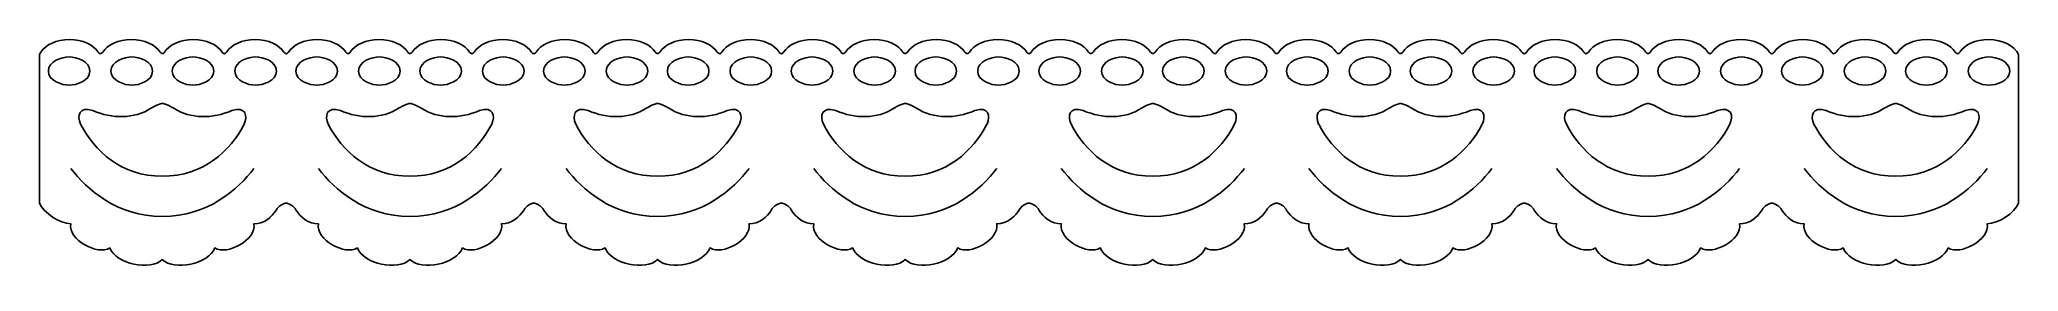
# Model space of a CAD drawing. Header units: centimetres. Extents: x -10.3 to 5, y -4.5 to -2.8.
import ezdxf

# ---------------------------------------------------------------- set-up
doc = ezdxf.new("R2010")
doc.units = ezdxf.units.CM
doc.header["$MEASUREMENT"] = 0
doc.layers.add('Layer 1', color=7, linetype='Continuous')

msp = doc.modelspace()

# ---------------------------------------------------------------- linework, layer by layer
at = {"layer": 'Layer 1', "color": 254}
for points, knots in [([(-10.28664, -4.02619), (-10.28664, -4.02619), (-10.28664, -2.88126), (-10.28664, -2.88126), (-10.28664, -2.88126), (-10.28407, -2.87515), (-10.281, -2.86927), (-10.27719, -2.86337), (-10.27719, -2.86337), (-10.24192, -2.80712), (-10.15604, -2.76751), (-10.05613, -2.76751), (-10.05613, -2.76751), (-9.95596, -2.76751), (-9.87034, -2.80712), (-9.83507, -2.86337), (-9.83507, -2.86337), (-9.83097, -2.87131), (-9.82536, -2.87538), (-9.81922, -2.87565), (-9.81922, -2.87565), (-9.81335, -2.87565), (-9.80671, -2.87155), (-9.80057, -2.86337), (-9.80057, -2.86337), (-9.7653, -2.80712), (-9.67942, -2.76751), (-9.57951, -2.76751), (-9.57951, -2.76751), (-9.47931, -2.76751), (-9.39372, -2.80712), (-9.35845, -2.86337), (-9.35845, -2.86337), (-9.35258, -2.87075), (-9.3467, -2.87488), (-9.34107, -2.87538), (-9.34107, -2.87538), (-9.33546, -2.87485), (-9.32932, -2.87075), (-9.32369, -2.86337), (-9.32369, -2.86337), (-9.28842, -2.80712), (-9.2028, -2.76751), (-9.10263, -2.76751), (-9.10263, -2.76751), (-9.00246, -2.76751), (-8.91684, -2.80712), (-8.88157, -2.86337), (-8.88157, -2.86337), (-8.87543, -2.87155), (-8.86879, -2.87565), (-8.86292, -2.87565), (-8.86292, -2.87565), (-8.85678, -2.87539), (-8.85117, -2.87131), (-8.84707, -2.86337), (-8.84707, -2.86337), (-8.8118, -2.80712), (-8.72592, -2.76751), (-8.62601, -2.76751), (-8.62601, -2.76751), (-8.52608, -2.76751), (-8.44022, -2.80712), (-8.40495, -2.86337), (-8.40495, -2.86337), (-8.40058, -2.87131), (-8.39371, -2.87538), (-8.38757, -2.87565), (-8.38757, -2.87565), (-8.38143, -2.87539), (-8.37453, -2.87131), (-8.37019, -2.86337), (-8.37019, -2.86337), (-8.33492, -2.80712), (-8.24906, -2.76751), (-8.14913, -2.76751), (-8.14913, -2.76751), (-8.0492, -2.76751), (-7.96334, -2.80712), (-7.92807, -2.86337), (-7.92807, -2.86337), (-7.92397, -2.87131), (-7.91836, -2.87538), (-7.91222, -2.87565), (-7.91222, -2.87565), (-7.90635, -2.87565), (-7.89968, -2.87155), (-7.89357, -2.86337), (-7.89357, -2.86337), (-7.8583, -2.80712), (-7.77268, -2.76751), (-7.67251, -2.76751), (-7.67251, -2.76751), (-7.57231, -2.76751), (-7.48672, -2.80712), (-7.45145, -2.86337), (-7.45145, -2.86337), (-7.44584, -2.87075), (-7.43968, -2.87488), (-7.43407, -2.87538), (-7.43407, -2.87538), (-7.42843, -2.87485), (-7.42256, -2.87075), (-7.41669, -2.86337), (-7.41669, -2.86337), (-7.38142, -2.80712), (-7.2958, -2.76751), (-7.19563, -2.76751), (-7.19563, -2.76751), (-7.0957, -2.76751), (-7.00984, -2.80712), (-6.97457, -2.86337), (-6.97457, -2.86337), (-6.96843, -2.87155), (-6.96203, -2.87565), (-6.95589, -2.87565), (-6.95589, -2.87565), (-6.94975, -2.87539), (-6.94414, -2.87131), (-6.94004, -2.86337), (-6.94004, -2.86337), (-6.90477, -2.80712), (-6.81915, -2.76751), (-6.71898, -2.76751), (-6.71898, -2.76751), (-6.61905, -2.76751), (-6.53343, -2.80712), (-6.49792, -2.86337), (-6.49792, -2.86337), (-6.49358, -2.87131), (-6.48668, -2.87538), (-6.48054, -2.87565), (-6.48054, -2.87565), (-6.4744, -2.87539), (-6.4675, -2.87131), (-6.46316, -2.86337), (-6.46316, -2.86337), (-6.42789, -2.80712), (-6.34227, -2.76751), (-6.2421, -2.76751), (-6.2421, -2.76751), (-6.14066, -2.76751), (-6.05374, -2.80841), (-6.01951, -2.86591), (-6.01951, -2.86591), (-6.01567, -2.87205), (-6.01057, -2.87538), (-6.00546, -2.87565), (-6.00546, -2.87565), (-5.99932, -2.87565), (-5.99268, -2.87155), (-5.98654, -2.86337), (-5.98654, -2.86337), (-5.95127, -2.80712), (-5.86565, -2.76751), (-5.76548, -2.76751), (-5.76548, -2.76751), (-5.66531, -2.76751), (-5.57969, -2.80712), (-5.54442, -2.86337), (-5.54442, -2.86337), (-5.53878, -2.87075), (-5.53267, -2.87488), (-5.52704, -2.87538), (-5.52704, -2.87538), (-5.52143, -2.87485), (-5.51556, -2.87075), (-5.50992, -2.86337), (-5.50992, -2.86337), (-5.47439, -2.80712), (-5.38903, -2.76751), (-5.28886, -2.76751), (-5.28886, -2.76751), (-5.18866, -2.76751), (-5.1028, -2.80712), (-5.0678, -2.86337), (-5.0678, -2.86337), (-5.06142, -2.87155), (-5.05502, -2.87565), (-5.04888, -2.87565), (-5.04888, -2.87565), (-5.04277, -2.87539), (-5.03737, -2.87131), (-5.03303, -2.86337), (-5.03303, -2.86337), (-4.99803, -2.80712), (-4.91214, -2.76751), (-4.81197, -2.76751), (-4.81197, -2.76751), (-4.71204, -2.76751), (-4.62644, -2.80712), (-4.59115, -2.86337), (-4.59115, -2.86337), (-4.59115, -2.86337), (-4.5909, -2.86337), (-4.5909, -2.86337), (-4.5909, -2.86337), (-4.5868, -2.87131), (-4.57966, -2.87538), (-4.57352, -2.87565), (-4.57352, -2.87565), (-4.56765, -2.87539), (-4.5605, -2.87131), (-4.5564, -2.86337), (-4.5564, -2.86337), (-4.5564, -2.86337), (-4.55616, -2.86337), (-4.55616, -2.86337), (-4.55616, -2.86337), (-4.52089, -2.80712), (-4.43551, -2.76751), (-4.33534, -2.76751), (-4.33534, -2.76751), (-4.23514, -2.76751), (-4.14928, -2.80712), (-4.11428, -2.86337), (-4.11428, -2.86337), (-4.10994, -2.87131), (-4.10431, -2.87538), (-4.09843, -2.87565), (-4.09843, -2.87565), (-4.09229, -2.87565), (-4.08565, -2.87155), (-4.07951, -2.86337), (-4.07951, -2.86337), (-4.04424, -2.80712), (-3.95862, -2.76751), (-3.85845, -2.76751), (-3.85845, -2.76751), (-3.75825, -2.76751), (-3.67266, -2.80712), (-3.63739, -2.86337), (-3.63739, -2.86337), (-3.63178, -2.87102), (-3.62564, -2.87512), (-3.62001, -2.87538), (-3.62001, -2.87538), (-3.61464, -2.87485), (-3.6085, -2.87075), (-3.60289, -2.86337), (-3.60289, -2.86337), (-3.56762, -2.80712), (-3.482, -2.76751), (-3.38183, -2.76751), (-3.38183, -2.76751), (-3.28166, -2.76751), (-3.19604, -2.80712), (-3.16077, -2.86337), (-3.16077, -2.86337), (-3.15437, -2.87155), (-3.14799, -2.87565), (-3.14185, -2.87565), (-3.14185, -2.87565), (-3.13598, -2.87539), (-3.13034, -2.87131), (-3.126, -2.86337), (-3.126, -2.86337), (-3.091, -2.80712), (-3.00511, -2.76751), (-2.90494, -2.76751), (-2.90494, -2.76751), (-2.80501, -2.76751), (-2.71939, -2.80712), (-2.68415, -2.86337), (-2.68415, -2.86337), (-2.68415, -2.86337), (-2.68389, -2.86337), (-2.68389, -2.86337), (-2.68389, -2.86337), (-2.67979, -2.87131), (-2.67265, -2.87538), (-2.66677, -2.87565), (-2.66677, -2.87565), (-2.66063, -2.87539), (-2.65349, -2.87131), (-2.64939, -2.86337), (-2.64939, -2.86337), (-2.64939, -2.86337), (-2.64915, -2.86337), (-2.64915, -2.86337), (-2.64915, -2.86337), (-2.61388, -2.80712), (-2.52853, -2.76751), (-2.42833, -2.76751), (-2.42833, -2.76751), (-2.32816, -2.76751), (-2.24227, -2.80712), (-2.20727, -2.86337), (-2.20727, -2.86337), (-2.20293, -2.87131), (-2.19756, -2.87538), (-2.19142, -2.87565), (-2.19142, -2.87565), (-2.18531, -2.87565), (-2.17891, -2.87155), (-2.17253, -2.86337), (-2.17253, -2.86337), (-2.13726, -2.80712), (-2.05164, -2.76751), (-1.95144, -2.76751), (-1.95144, -2.76751), (-1.85127, -2.76751), (-1.76591, -2.80712), (-1.73038, -2.86337), (-1.73038, -2.86337), (-1.72477, -2.87102), (-1.71863, -2.87512), (-1.713, -2.87538), (-1.713, -2.87538), (-1.70763, -2.87485), (-1.70149, -2.87075), (-1.69588, -2.86337), (-1.69588, -2.86337), (-1.66061, -2.80712), (-1.57499, -2.76751), (-1.47482, -2.76751), (-1.47482, -2.76751), (-1.37465, -2.76751), (-1.28903, -2.80712), (-1.25376, -2.86337), (-1.25376, -2.86337), (-1.24762, -2.87155), (-1.24098, -2.87565), (-1.23484, -2.87565), (-1.23484, -2.87565), (-1.22897, -2.87539), (-1.22333, -2.87131), (-1.21899, -2.86337), (-1.21899, -2.86337), (-1.18399, -2.80712), (-1.09813, -2.76751), (-0.99817, -2.76751), (-0.99817, -2.76751), (-0.898, -2.76751), (-0.81238, -2.80712), (-0.77711, -2.86337), (-0.77711, -2.86337), (-0.77277, -2.87131), (-0.76587, -2.87538), (-0.75973, -2.87565), (-0.75973, -2.87565), (-0.75359, -2.87539), (-0.74669, -2.87131), (-0.74235, -2.86337), (-0.74235, -2.86337), (-0.74235, -2.86337), (-0.74209, -2.86337), (-0.74209, -2.86337), (-0.74209, -2.86337), (-0.70682, -2.80712), (-0.62147, -2.76751), (-0.52127, -2.76751), (-0.52127, -2.76751), (-0.42107, -2.76751), (-0.33548, -2.80712), (-0.30021, -2.86337), (-0.30021, -2.86337), (-0.29614, -2.87131), (-0.2905, -2.87538), (-0.28436, -2.87565), (-0.28436, -2.87565), (-0.27849, -2.87565), (-0.27185, -2.87155), (-0.26571, -2.86337), (-0.26571, -2.86337), (-0.26571, -2.86337), (-0.26545, -2.86361), (-0.26545, -2.86361), (-0.26545, -2.86361), (-0.23071, -2.80712), (-0.14456, -2.76751), (-0.04463, -2.76751), (-0.04463, -2.76751), (0.05554, -2.76751), (0.14116, -2.80712), (0.17643, -2.86337), (0.17643, -2.86337), (0.1823, -2.87075), (0.18818, -2.87488), (0.19381, -2.87538), (0.19381, -2.87538), (0.19942, -2.87485), (0.20556, -2.87075), (0.21117, -2.86337), (0.21117, -2.86337), (0.24644, -2.80712), (0.33206, -2.76751), (0.43223, -2.76751), (0.43223, -2.76751), (0.5324, -2.76751), (0.61802, -2.80712), (0.65329, -2.86337), (0.65329, -2.86337), (0.6594, -2.87155), (0.66607, -2.87565), (0.67218, -2.87565), (0.67218, -2.87565), (0.67805, -2.87539), (0.68369, -2.87131), (0.68803, -2.86337), (0.68803, -2.86337), (0.72303, -2.80712), (0.80892, -2.76751), (0.90885, -2.76751), (0.90885, -2.76751), (1.00902, -2.76751), (1.09464, -2.80712), (1.12991, -2.86337), (1.12991, -2.86337), (1.13425, -2.87131), (1.14115, -2.87538), (1.14729, -2.87565), (1.14729, -2.87565), (1.1534, -2.87539), (1.16031, -2.87131), (1.16465, -2.86337), (1.16465, -2.86337), (1.19992, -2.80712), (1.28554, -2.76751), (1.38571, -2.76751), (1.38571, -2.76751), (1.48588, -2.76751), (1.5715, -2.80712), (1.60677, -2.86337), (1.60677, -2.86337), (1.61084, -2.87131), (1.61648, -2.87538), (1.62262, -2.87565), (1.62262, -2.87565), (1.62849, -2.87565), (1.63516, -2.87155), (1.64127, -2.86337), (1.64127, -2.86337), (1.67654, -2.80712), (1.76216, -2.76751), (1.86233, -2.76751), (1.86233, -2.76751), (1.9625, -2.76751), (2.04812, -2.80712), (2.08339, -2.86337), (2.08339, -2.86337), (2.08926, -2.87075), (2.09514, -2.87488), (2.10077, -2.87538), (2.10077, -2.87538), (2.10638, -2.87485), (2.11228, -2.87075), (2.11815, -2.86337), (2.11815, -2.86337), (2.15342, -2.80712), (2.23901, -2.76751), (2.33918, -2.76751), (2.33918, -2.76751), (2.43935, -2.76751), (2.52497, -2.80712), (2.56024, -2.86337), (2.56024, -2.86337), (2.56635, -2.87155), (2.57302, -2.87565), (2.57889, -2.87565), (2.57889, -2.87565), (2.585, -2.87539), (2.59064, -2.87131), (2.59474, -2.86337), (2.59474, -2.86337), (2.59474, -2.86337), (2.59502, -2.86337), (2.59502, -2.86337), (2.59502, -2.86337), (2.63002, -2.80712), (2.71591, -2.76751), (2.81584, -2.76751), (2.81584, -2.76751), (2.91601, -2.76751), (3.00139, -2.80712), (3.03666, -2.86337), (3.03666, -2.86337), (3.03666, -2.86337), (3.0369, -2.86337), (3.0369, -2.86337), (3.0369, -2.86337), (3.04124, -2.87131), (3.04817, -2.87538), (3.05431, -2.87565), (3.05431, -2.87565), (3.0604, -2.87539), (3.06733, -2.87131), (3.07167, -2.86337), (3.07167, -2.86337), (3.10694, -2.80712), (3.19253, -2.76751), (3.29273, -2.76751), (3.29273, -2.76751), (3.39264, -2.76751), (3.47849, -2.80712), (3.51355, -2.86337), (3.51355, -2.86337), (3.51355, -2.86337), (3.51379, -2.86337), (3.51379, -2.86337), (3.51379, -2.86337), (3.51789, -2.87131), (3.5235, -2.87538), (3.52967, -2.87565), (3.52967, -2.87565), (3.53557, -2.87565), (3.54221, -2.87155), (3.54832, -2.86337), (3.54832, -2.86337), (3.58359, -2.80712), (3.66918, -2.76751), (3.76935, -2.76751), (3.76935, -2.76751), (3.86955, -2.76751), (3.95517, -2.80712), (3.99041, -2.86337), (3.99041, -2.86337), (3.99605, -2.87075), (4.00216, -2.87488), (4.00779, -2.87538), (4.00779, -2.87538), (4.0134, -2.87485), (4.0193, -2.87075), (4.02488, -2.86337), (4.02488, -2.86337), (4.02488, -2.86337), (4.02514, -2.86361), (4.02514, -2.86361), (4.02514, -2.86361), (4.06014, -2.80741), (4.14603, -2.76751), (4.24599, -2.76751), (4.24599, -2.76751), (4.34616, -2.76751), (4.43202, -2.80712), (4.46702, -2.86337), (4.46702, -2.86337), (4.46728, -2.86361), (4.46728, -2.86387), (4.46755, -2.86387), (4.46755, -2.86387), (4.47369, -2.87181), (4.48009, -2.87564), (4.48594, -2.87564), (4.48594, -2.87564), (4.49205, -2.87538), (4.49745, -2.8713), (4.50179, -2.86336), (4.50179, -2.86336), (4.53679, -2.80711), (4.62268, -2.7675), (4.72285, -2.7675), (4.72285, -2.7675), (4.83326, -2.7675), (4.92602, -2.81584), (4.95312, -2.88124), (4.95312, -2.88124), (4.95312, -2.88124), (4.95312, -4.02617), (4.95312, -4.02617), (4.95312, -4.02617), (4.92372, -4.10158), (4.80003, -4.1836), (4.71261, -4.1836), (4.71261, -4.1836), (4.73613, -4.30602), (4.5038, -4.42998), (4.41257, -4.36915), (4.41257, -4.36915), (4.36402, -4.49131), (4.09899, -4.54957), (4.00776, -4.45834), (4.00776, -4.45834), (3.91651, -4.54957), (3.65123, -4.49131), (3.60292, -4.36915), (3.60292, -4.36915), (3.51143, -4.42998), (3.27936, -4.30602), (3.30288, -4.1836), (3.30288, -4.1836), (3.22851, -4.1836), (3.16461, -4.13635), (3.1291, -4.07549), (3.1291, -4.07549), (3.12757, -4.07189), (3.12579, -4.06885), (3.12376, -4.06578), (3.12376, -4.06578), (3.10103, -4.03207), (3.05425, -4.02437), (3.05425, -4.02437), (3.05425, -4.02437), (3.05425, -4.02437), (3.0067, -4.03207), (2.98445, -4.06657), (2.98445, -4.06657), (2.98241, -4.06935), (2.98088, -4.07247), (2.97934, -4.07551), (2.97934, -4.07551), (2.94381, -4.13636), (2.87994, -4.18362), (2.80556, -4.18362), (2.80556, -4.18362), (2.82908, -4.30604), (2.59675, -4.43), (2.50552, -4.36917), (2.50552, -4.36917), (2.45697, -4.49133), (2.19194, -4.54959), (2.10071, -4.45836), (2.10071, -4.45836), (2.00948, -4.54959), (1.74418, -4.49133), (1.69587, -4.36917), (1.69587, -4.36917), (1.60464, -4.43), (1.37231, -4.30604), (1.39586, -4.18362), (1.39586, -4.18362), (1.32149, -4.18362), (1.25759, -4.13637), (1.22206, -4.07551), (1.22206, -4.07551), (1.22079, -4.07271), (1.21949, -4.07017), (1.21772, -4.06757), (1.21772, -4.06757), (1.19573, -4.03233), (1.14718, -4.02436), (1.14718, -4.02436), (1.14718, -4.02436), (1.14718, -4.02436), (1.09963, -4.03206), (1.07738, -4.06656), (1.07738, -4.06656), (1.07534, -4.06934), (1.07381, -4.07246), (1.07227, -4.0755), (1.07227, -4.0755), (1.03674, -4.13635), (0.97287, -4.18361), (0.89849, -4.18361), (0.89849, -4.18361), (0.92201, -4.30603), (0.68968, -4.42999), (0.59845, -4.36916), (0.59845, -4.36916), (0.55014, -4.49132), (0.28487, -4.54958), (0.19364, -4.45835), (0.19364, -4.45835), (0.10239, -4.54958), (-0.16262, -4.49132), (-0.2112, -4.36916), (-0.2112, -4.36916), (-0.30243, -4.42999), (-0.53473, -4.30603), (-0.51124, -4.18361), (-0.51124, -4.18361), (-0.58561, -4.18361), (-0.64951, -4.13636), (-0.68502, -4.0755), (-0.68502, -4.0755), (-0.68629, -4.0727), (-0.68756, -4.07016), (-0.68936, -4.06756), (-0.68936, -4.06756), (-0.71135, -4.03232), (-0.7599, -4.02435), (-0.7599, -4.02435), (-0.7599, -4.02435), (-0.7599, -4.02435), (-0.80745, -4.03205), (-0.82967, -4.06655), (-0.82967, -4.06655), (-0.83171, -4.06933), (-0.83324, -4.07245), (-0.83478, -4.07549), (-0.83478, -4.07549), (-0.87031, -4.13634), (-0.93421, -4.1836), (-1.00856, -4.1836), (-1.00856, -4.1836), (-0.98504, -4.30602), (-1.2171, -4.42998), (-1.3086, -4.36915), (-1.3086, -4.36915), (-1.35691, -4.49131), (-1.62218, -4.54957), (-1.71341, -4.45834), (-1.71341, -4.45834), (-1.80464, -4.54957), (-2.06967, -4.49131), (-2.11798, -4.36915), (-2.11798, -4.36915), (-2.20947, -4.42998), (-2.44178, -4.30602), (-2.41802, -4.1836), (-2.41802, -4.1836), (-2.49266, -4.1836), (-2.55653, -4.13635), (-2.5918, -4.07549), (-2.5918, -4.07549), (-2.59333, -4.07216), (-2.59511, -4.06909), (-2.59691, -4.06628), (-2.59691, -4.06628), (-2.61966, -4.03204), (-2.66695, -4.02434), (-2.66695, -4.02434), (-2.66695, -4.02434), (-2.66695, -4.02434), (-2.71323, -4.03177), (-2.73595, -4.06524), (-2.73595, -4.06524), (-2.77019, -4.13067), (-2.83715, -4.18359), (-2.9156, -4.18359), (-2.9156, -4.18359), (-2.89184, -4.30601), (-3.12414, -4.42997), (-3.21564, -4.36914), (-3.21564, -4.36914), (-3.26393, -4.4913), (-3.52896, -4.54956), (-3.62019, -4.45833), (-3.62019, -4.45833), (-3.71168, -4.54956), (-3.97672, -4.4913), (-4.025, -4.36914), (-4.025, -4.36914), (-4.11649, -4.42997), (-4.34856, -4.30601), (-4.32504, -4.18359), (-4.32504, -4.18359), (-4.39941, -4.18359), (-4.46355, -4.13634), (-4.49884, -4.07548), (-4.49884, -4.07548), (-4.50037, -4.07188), (-4.50215, -4.06884), (-4.50421, -4.06577), (-4.50421, -4.06577), (-4.52694, -4.03206), (-4.57372, -4.02436), (-4.57372, -4.02436), (-4.57372, -4.02436), (-4.57372, -4.02436), (-4.62127, -4.03206), (-4.64349, -4.06656), (-4.64349, -4.06656), (-4.64553, -4.06934), (-4.64706, -4.07246), (-4.6486, -4.0755), (-4.6486, -4.0755), (-4.68413, -4.13635), (-4.74827, -4.18361), (-4.82238, -4.18361), (-4.82238, -4.18361), (-4.79886, -4.30603), (-5.03119, -4.42999), (-5.12242, -4.36916), (-5.12242, -4.36916), (-5.17097, -4.49132), (-5.436, -4.54958), (-5.52723, -4.45835), (-5.52723, -4.45835), (-5.61848, -4.54958), (-5.88376, -4.49132), (-5.93204, -4.36916), (-5.93204, -4.36916), (-6.02353, -4.42999), (-6.2556, -4.30603), (-6.23208, -4.18361), (-6.23208, -4.18361), (-6.30645, -4.18361), (-6.37035, -4.13636), (-6.40586, -4.0755), (-6.40586, -4.0755), (-6.40739, -4.0719), (-6.40919, -4.06886), (-6.41123, -4.06579), (-6.41123, -4.06579), (-6.43398, -4.03208), (-6.48076, -4.02438), (-6.48076, -4.02438), (-6.48076, -4.02438), (-6.48076, -4.02438), (-6.52828, -4.03208), (-6.55053, -4.06658), (-6.55053, -4.06658), (-6.55257, -4.06936), (-6.5541, -4.07248), (-6.55564, -4.07552), (-6.55564, -4.07552), (-6.59115, -4.13637), (-6.65504, -4.18363), (-6.72942, -4.18363), (-6.72942, -4.18363), (-6.7059, -4.30605), (-6.9382, -4.43001), (-7.02946, -4.36918), (-7.02946, -4.36918), (-7.07801, -4.49134), (-7.34304, -4.5496), (-7.43427, -4.45837), (-7.43427, -4.45837), (-7.5255, -4.5496), (-7.7908, -4.49134), (-7.83908, -4.36918), (-7.83908, -4.36918), (-7.93033, -4.43001), (-8.16264, -4.30605), (-8.13912, -4.18363), (-8.13912, -4.18363), (-8.21349, -4.18363), (-8.27736, -4.13638), (-8.3129, -4.07552), (-8.3129, -4.07552), (-8.31443, -4.07192), (-8.31621, -4.06888), (-8.31827, -4.06581), (-8.31827, -4.06581), (-8.34102, -4.0321), (-8.38778, -4.0244), (-8.38778, -4.0244), (-8.38778, -4.0244), (-8.38778, -4.0244), (-8.4353, -4.0321), (-8.45755, -4.0666), (-8.45755, -4.0666), (-8.45961, -4.06938), (-8.46115, -4.0725), (-8.46266, -4.07554), (-8.46266, -4.07554), (-8.49819, -4.13639), (-8.56209, -4.18365), (-8.63646, -4.18365), (-8.63646, -4.18365), (-8.61294, -4.30607), (-8.84527, -4.43003), (-8.9365, -4.3692), (-8.9365, -4.3692), (-8.98481, -4.49136), (-9.25008, -4.54962), (-9.34131, -4.45839), (-9.34131, -4.45839), (-9.43254, -4.54962), (-9.69757, -4.49136), (-9.74612, -4.3692), (-9.74612, -4.3692), (-9.83735, -4.43003), (-10.06968, -4.30607), (-10.04616, -4.18365), (-10.04616, -4.18365), (-10.13049, -4.18362), (-10.25521, -4.0985), (-10.28664, -4.02619)], [0, 0, 0, 0, 0.00462963, 0.00462963, 0.00462963, 0.00462963, 0.00925926, 0.00925926, 0.00925926, 0.00925926, 0.01388889, 0.01388889, 0.01388889, 0.01388889, 0.01851852, 0.01851852, 0.01851852, 0.01851852, 0.02314815, 0.02314815, 0.02314815, 0.02314815, 0.02777778, 0.02777778, 0.02777778, 0.02777778, 0.03240741, 0.03240741, 0.03240741, 0.03240741, 0.03703704, 0.03703704, 0.03703704, 0.03703704, 0.04166667, 0.04166667, 0.04166667, 0.04166667, 0.0462963, 0.0462963, 0.0462963, 0.0462963, 0.05092593, 0.05092593, 0.05092593, 0.05092593, 0.05555556, 0.05555556, 0.05555556, 0.05555556, 0.06018519, 0.06018519, 0.06018519, 0.06018519, 0.06481481, 0.06481481, 0.06481481, 0.06481481, 0.06944444, 0.06944444, 0.06944444, 0.06944444, 0.07407407, 0.07407407, 0.07407407, 0.07407407, 0.0787037, 0.0787037, 0.0787037, 0.0787037, 0.08333333, 0.08333333, 0.08333333, 0.08333333, 0.08796296, 0.08796296, 0.08796296, 0.08796296, 0.09259259, 0.09259259, 0.09259259, 0.09259259, 0.09722222, 0.09722222, 0.09722222, 0.09722222, 0.10185185, 0.10185185, 0.10185185, 0.10185185, 0.10648148, 0.10648148, 0.10648148, 0.10648148, 0.11111111, 0.11111111, 0.11111111, 0.11111111, 0.11574074, 0.11574074, 0.11574074, 0.11574074, 0.12037037, 0.12037037, 0.12037037, 0.12037037, 0.125, 0.125, 0.125, 0.125, 0.12962963, 0.12962963, 0.12962963, 0.12962963, 0.13425926, 0.13425926, 0.13425926, 0.13425926, 0.13888889, 0.13888889, 0.13888889, 0.13888889, 0.14351852, 0.14351852, 0.14351852, 0.14351852, 0.14814815, 0.14814815, 0.14814815, 0.14814815, 0.15277778, 0.15277778, 0.15277778, 0.15277778, 0.15740741, 0.15740741, 0.15740741, 0.15740741, 0.16203704, 0.16203704, 0.16203704, 0.16203704, 0.16666667, 0.16666667, 0.16666667, 0.16666667, 0.1712963, 0.1712963, 0.1712963, 0.1712963, 0.17592593, 0.17592593, 0.17592593, 0.17592593, 0.18055556, 0.18055556, 0.18055556, 0.18055556, 0.18518519, 0.18518519, 0.18518519, 0.18518519, 0.18981481, 0.18981481, 0.18981481, 0.18981481, 0.19444444, 0.19444444, 0.19444444, 0.19444444, 0.19907407, 0.19907407, 0.19907407, 0.19907407, 0.2037037, 0.2037037, 0.2037037, 0.2037037, 0.20833333, 0.20833333, 0.20833333, 0.20833333, 0.21296296, 0.21296296, 0.21296296, 0.21296296, 0.21759259, 0.21759259, 0.21759259, 0.21759259, 0.22222222, 0.22222222, 0.22222222, 0.22222222, 0.22685185, 0.22685185, 0.22685185, 0.22685185, 0.23148148, 0.23148148, 0.23148148, 0.23148148, 0.23611111, 0.23611111, 0.23611111, 0.23611111, 0.24074074, 0.24074074, 0.24074074, 0.24074074, 0.24537037, 0.24537037, 0.24537037, 0.24537037, 0.25, 0.25, 0.25, 0.25, 0.25462963, 0.25462963, 0.25462963, 0.25462963, 0.25925926, 0.25925926, 0.25925926, 0.25925926, 0.26388889, 0.26388889, 0.26388889, 0.26388889, 0.26851852, 0.26851852, 0.26851852, 0.26851852, 0.27314815, 0.27314815, 0.27314815, 0.27314815, 0.27777778, 0.27777778, 0.27777778, 0.27777778, 0.28240741, 0.28240741, 0.28240741, 0.28240741, 0.28703704, 0.28703704, 0.28703704, 0.28703704, 0.29166667, 0.29166667, 0.29166667, 0.29166667, 0.2962963, 0.2962963, 0.2962963, 0.2962963, 0.30092593, 0.30092593, 0.30092593, 0.30092593, 0.30555556, 0.30555556, 0.30555556, 0.30555556, 0.31018519, 0.31018519, 0.31018519, 0.31018519, 0.31481481, 0.31481481, 0.31481481, 0.31481481, 0.31944444, 0.31944444, 0.31944444, 0.31944444, 0.32407407, 0.32407407, 0.32407407, 0.32407407, 0.3287037, 0.3287037, 0.3287037, 0.3287037, 0.33333333, 0.33333333, 0.33333333, 0.33333333, 0.33796296, 0.33796296, 0.33796296, 0.33796296, 0.34259259, 0.34259259, 0.34259259, 0.34259259, 0.34722222, 0.34722222, 0.34722222, 0.34722222, 0.35185185, 0.35185185, 0.35185185, 0.35185185, 0.35648148, 0.35648148, 0.35648148, 0.35648148, 0.36111111, 0.36111111, 0.36111111, 0.36111111, 0.36574074, 0.36574074, 0.36574074, 0.36574074, 0.37037037, 0.37037037, 0.37037037, 0.37037037, 0.375, 0.375, 0.375, 0.375, 0.37962963, 0.37962963, 0.37962963, 0.37962963, 0.38425926, 0.38425926, 0.38425926, 0.38425926, 0.38888889, 0.38888889, 0.38888889, 0.38888889, 0.39351852, 0.39351852, 0.39351852, 0.39351852, 0.39814815, 0.39814815, 0.39814815, 0.39814815, 0.40277778, 0.40277778, 0.40277778, 0.40277778, 0.40740741, 0.40740741, 0.40740741, 0.40740741, 0.41203704, 0.41203704, 0.41203704, 0.41203704, 0.41666667, 0.41666667, 0.41666667, 0.41666667, 0.4212963, 0.4212963, 0.4212963, 0.4212963, 0.42592593, 0.42592593, 0.42592593, 0.42592593, 0.43055556, 0.43055556, 0.43055556, 0.43055556, 0.43518519, 0.43518519, 0.43518519, 0.43518519, 0.43981481, 0.43981481, 0.43981481, 0.43981481, 0.44444444, 0.44444444, 0.44444444, 0.44444444, 0.44907407, 0.44907407, 0.44907407, 0.44907407, 0.4537037, 0.4537037, 0.4537037, 0.4537037, 0.45833333, 0.45833333, 0.45833333, 0.45833333, 0.46296296, 0.46296296, 0.46296296, 0.46296296, 0.46759259, 0.46759259, 0.46759259, 0.46759259, 0.47222222, 0.47222222, 0.47222222, 0.47222222, 0.47685185, 0.47685185, 0.47685185, 0.47685185, 0.48148148, 0.48148148, 0.48148148, 0.48148148, 0.48611111, 0.48611111, 0.48611111, 0.48611111, 0.49074074, 0.49074074, 0.49074074, 0.49074074, 0.49537037, 0.49537037, 0.49537037, 0.49537037, 0.5, 0.5, 0.5, 0.5, 0.50462963, 0.50462963, 0.50462963, 0.50462963, 0.50925926, 0.50925926, 0.50925926, 0.50925926, 0.51388889, 0.51388889, 0.51388889, 0.51388889, 0.51851852, 0.51851852, 0.51851852, 0.51851852, 0.52314815, 0.52314815, 0.52314815, 0.52314815, 0.52777778, 0.52777778, 0.52777778, 0.52777778, 0.53240741, 0.53240741, 0.53240741, 0.53240741, 0.53703704, 0.53703704, 0.53703704, 0.53703704, 0.54166667, 0.54166667, 0.54166667, 0.54166667, 0.5462963, 0.5462963, 0.5462963, 0.5462963, 0.55092593, 0.55092593, 0.55092593, 0.55092593, 0.55555556, 0.55555556, 0.55555556, 0.55555556, 0.56018519, 0.56018519, 0.56018519, 0.56018519, 0.56481481, 0.56481481, 0.56481481, 0.56481481, 0.56944444, 0.56944444, 0.56944444, 0.56944444, 0.57407407, 0.57407407, 0.57407407, 0.57407407, 0.5787037, 0.5787037, 0.5787037, 0.5787037, 0.58333333, 0.58333333, 0.58333333, 0.58333333, 0.58796296, 0.58796296, 0.58796296, 0.58796296, 0.59259259, 0.59259259, 0.59259259, 0.59259259, 0.59722222, 0.59722222, 0.59722222, 0.59722222, 0.60185185, 0.60185185, 0.60185185, 0.60185185, 0.60648148, 0.60648148, 0.60648148, 0.60648148, 0.61111111, 0.61111111, 0.61111111, 0.61111111, 0.61574074, 0.61574074, 0.61574074, 0.61574074, 0.62037037, 0.62037037, 0.62037037, 0.62037037, 0.625, 0.625, 0.625, 0.625, 0.62962963, 0.62962963, 0.62962963, 0.62962963, 0.63425926, 0.63425926, 0.63425926, 0.63425926, 0.63888889, 0.63888889, 0.63888889, 0.63888889, 0.64351852, 0.64351852, 0.64351852, 0.64351852, 0.64814815, 0.64814815, 0.64814815, 0.64814815, 0.65277778, 0.65277778, 0.65277778, 0.65277778, 0.65740741, 0.65740741, 0.65740741, 0.65740741, 0.66203704, 0.66203704, 0.66203704, 0.66203704, 0.66666667, 0.66666667, 0.66666667, 0.66666667, 0.6712963, 0.6712963, 0.6712963, 0.6712963, 0.67592593, 0.67592593, 0.67592593, 0.67592593, 0.68055556, 0.68055556, 0.68055556, 0.68055556, 0.68518519, 0.68518519, 0.68518519, 0.68518519, 0.68981481, 0.68981481, 0.68981481, 0.68981481, 0.69444444, 0.69444444, 0.69444444, 0.69444444, 0.69907407, 0.69907407, 0.69907407, 0.69907407, 0.7037037, 0.7037037, 0.7037037, 0.7037037, 0.70833333, 0.70833333, 0.70833333, 0.70833333, 0.71296296, 0.71296296, 0.71296296, 0.71296296, 0.71759259, 0.71759259, 0.71759259, 0.71759259, 0.72222222, 0.72222222, 0.72222222, 0.72222222, 0.72685185, 0.72685185, 0.72685185, 0.72685185, 0.73148148, 0.73148148, 0.73148148, 0.73148148, 0.73611111, 0.73611111, 0.73611111, 0.73611111, 0.74074074, 0.74074074, 0.74074074, 0.74074074, 0.74537037, 0.74537037, 0.74537037, 0.74537037, 0.75, 0.75, 0.75, 0.75, 0.75462963, 0.75462963, 0.75462963, 0.75462963, 0.75925926, 0.75925926, 0.75925926, 0.75925926, 0.76388889, 0.76388889, 0.76388889, 0.76388889, 0.76851852, 0.76851852, 0.76851852, 0.76851852, 0.77314815, 0.77314815, 0.77314815, 0.77314815, 0.77777778, 0.77777778, 0.77777778, 0.77777778, 0.78240741, 0.78240741, 0.78240741, 0.78240741, 0.78703704, 0.78703704, 0.78703704, 0.78703704, 0.79166667, 0.79166667, 0.79166667, 0.79166667, 0.7962963, 0.7962963, 0.7962963, 0.7962963, 0.80092593, 0.80092593, 0.80092593, 0.80092593, 0.80555556, 0.80555556, 0.80555556, 0.80555556, 0.81018519, 0.81018519, 0.81018519, 0.81018519, 0.81481481, 0.81481481, 0.81481481, 0.81481481, 0.81944444, 0.81944444, 0.81944444, 0.81944444, 0.82407407, 0.82407407, 0.82407407, 0.82407407, 0.8287037, 0.8287037, 0.8287037, 0.8287037, 0.83333333, 0.83333333, 0.83333333, 0.83333333, 0.83796296, 0.83796296, 0.83796296, 0.83796296, 0.84259259, 0.84259259, 0.84259259, 0.84259259, 0.84722222, 0.84722222, 0.84722222, 0.84722222, 0.85185185, 0.85185185, 0.85185185, 0.85185185, 0.85648148, 0.85648148, 0.85648148, 0.85648148, 0.86111111, 0.86111111, 0.86111111, 0.86111111, 0.86574074, 0.86574074, 0.86574074, 0.86574074, 0.87037037, 0.87037037, 0.87037037, 0.87037037, 0.875, 0.875, 0.875, 0.875, 0.87962963, 0.87962963, 0.87962963, 0.87962963, 0.88425926, 0.88425926, 0.88425926, 0.88425926, 0.88888889, 0.88888889, 0.88888889, 0.88888889, 0.89351852, 0.89351852, 0.89351852, 0.89351852, 0.89814815, 0.89814815, 0.89814815, 0.89814815, 0.90277778, 0.90277778, 0.90277778, 0.90277778, 0.90740741, 0.90740741, 0.90740741, 0.90740741, 0.91203704, 0.91203704, 0.91203704, 0.91203704, 0.91666667, 0.91666667, 0.91666667, 0.91666667, 0.9212963, 0.9212963, 0.9212963, 0.9212963, 0.92592593, 0.92592593, 0.92592593, 0.92592593, 0.93055556, 0.93055556, 0.93055556, 0.93055556, 0.93518519, 0.93518519, 0.93518519, 0.93518519, 0.93981481, 0.93981481, 0.93981481, 0.93981481, 0.94444444, 0.94444444, 0.94444444, 0.94444444, 0.94907407, 0.94907407, 0.94907407, 0.94907407, 0.9537037, 0.9537037, 0.9537037, 0.9537037, 0.95833333, 0.95833333, 0.95833333, 0.95833333, 0.96296296, 0.96296296, 0.96296296, 0.96296296, 0.96759259, 0.96759259, 0.96759259, 0.96759259, 0.97222222, 0.97222222, 0.97222222, 0.97222222, 0.97685185, 0.97685185, 0.97685185, 0.97685185, 0.98148148, 0.98148148, 0.98148148, 0.98148148, 0.98611111, 0.98611111, 0.98611111, 0.98611111, 0.99074074, 0.99074074, 0.99074074, 0.99074074, 1, 1, 1, 1]), ([(-10.21917, -3.00927), (-10.21917, -3.08468), (-10.11466, -3.11788), (-10.05918, -3.11788), (-10.05918, -3.11788), (-10.00349, -3.11788), (-9.89895, -3.08465), (-9.89895, -3.00927), (-9.89895, -3.00927), (-9.89895, -2.93365), (-10.00346, -2.90042), (-10.05918, -2.90042), (-10.05918, -2.90042), (-10.11466, -2.90042), (-10.21917, -2.93365), (-10.21917, -3.00927)], [0, 0, 0, 0, 0.2, 0.2, 0.2, 0.2, 0.4, 0.4, 0.4, 0.4, 0.6, 0.6, 0.6, 0.6, 1, 1, 1, 1]), ([(-9.41643, -3.00927), (-9.41643, -2.93365), (-9.52097, -2.90042), (-9.57642, -2.90042), (-9.57642, -2.90042), (-9.63188, -2.90042), (-9.73668, -2.93365), (-9.73668, -3.00927), (-9.73668, -3.00927), (-9.73668, -3.08468), (-9.6319, -3.11788), (-9.57642, -3.11788), (-9.57642, -3.11788), (-9.52097, -3.1179), (-9.41643, -3.08467), (-9.41643, -3.00927)], [0, 0, 0, 0, 0.2, 0.2, 0.2, 0.2, 0.4, 0.4, 0.4, 0.4, 0.6, 0.6, 0.6, 0.6, 1, 1, 1, 1]), ([(-8.94542, -3.00927), (-8.94542, -2.93365), (-9.04996, -2.90042), (-9.10568, -2.90042), (-9.10568, -2.90042), (-9.16114, -2.90042), (-9.26565, -2.93365), (-9.26565, -3.00927), (-9.26565, -3.00927), (-9.26565, -3.08468), (-9.16111, -3.11788), (-9.10568, -3.11788), (-9.10568, -3.11788), (-9.04995, -3.1179), (-8.94542, -3.08467), (-8.94542, -3.00927)], [0, 0, 0, 0, 0.2, 0.2, 0.2, 0.2, 0.4, 0.4, 0.4, 0.4, 0.6, 0.6, 0.6, 0.6, 1, 1, 1, 1]), ([(-8.4629, -3.00927), (-8.4629, -2.93365), (-8.56744, -2.90042), (-8.62289, -2.90042), (-8.62289, -2.90042), (-8.67835, -2.90042), (-8.78315, -2.93365), (-8.78315, -3.00927), (-8.78315, -3.00927), (-8.78315, -3.08468), (-8.67837, -3.11788), (-8.62289, -3.11788), (-8.62289, -3.11788), (-8.56743, -3.1179), (-8.4629, -3.08467), (-8.4629, -3.00927)], [0, 0, 0, 0, 0.2, 0.2, 0.2, 0.2, 0.4, 0.4, 0.4, 0.4, 0.6, 0.6, 0.6, 0.6, 1, 1, 1, 1]), ([(-7.99191, -3.00927), (-7.99191, -2.93365), (-8.09669, -2.90042), (-8.15217, -2.90042), (-8.15217, -2.90042), (-8.20763, -2.90042), (-8.31214, -2.93365), (-8.31214, -3.00927), (-8.31214, -3.00927), (-8.31214, -3.08468), (-8.2076, -3.11788), (-8.15217, -3.11788), (-8.15217, -3.11788), (-8.09669, -3.1179), (-7.99191, -3.08467), (-7.99191, -3.00927)], [0, 0, 0, 0, 0.2, 0.2, 0.2, 0.2, 0.4, 0.4, 0.4, 0.4, 0.6, 0.6, 0.6, 0.6, 1, 1, 1, 1]), ([(-7.50939, -3.00927), (-7.50939, -2.93365), (-7.6139, -2.90042), (-7.66936, -2.90042), (-7.66936, -2.90042), (-7.72508, -2.90042), (-7.82959, -2.93365), (-7.82959, -3.00927), (-7.82959, -3.00927), (-7.82959, -3.08468), (-7.72508, -3.11788), (-7.66936, -3.11788), (-7.66936, -3.11788), (-7.6139, -3.1179), (-7.50939, -3.08467), (-7.50939, -3.00927)], [0, 0, 0, 0, 0.2, 0.2, 0.2, 0.2, 0.4, 0.4, 0.4, 0.4, 0.6, 0.6, 0.6, 0.6, 1, 1, 1, 1]), ([(-7.03838, -3.00927), (-7.03838, -2.93365), (-7.14316, -2.90042), (-7.19861, -2.90042), (-7.19861, -2.90042), (-7.25407, -2.90042), (-7.3586, -2.93365), (-7.3586, -3.00927), (-7.3586, -3.00927), (-7.3586, -3.08468), (-7.25406, -3.11788), (-7.19861, -3.11788), (-7.19861, -3.11788), (-7.14315, -3.1179), (-7.03838, -3.08467), (-7.03838, -3.00927)], [0, 0, 0, 0, 0.2, 0.2, 0.2, 0.2, 0.4, 0.4, 0.4, 0.4, 0.6, 0.6, 0.6, 0.6, 1, 1, 1, 1]), ([(-6.55589, -3.00927), (-6.55589, -2.93365), (-6.6604, -2.90042), (-6.71586, -2.90042), (-6.71586, -2.90042), (-6.77158, -2.90042), (-6.87609, -2.93365), (-6.87609, -3.00927), (-6.87609, -3.00927), (-6.87609, -3.08468), (-6.77158, -3.11788), (-6.71586, -3.11788), (-6.71586, -3.11788), (-6.6604, -3.1179), (-6.55589, -3.08467), (-6.55589, -3.00927)], [0, 0, 0, 0, 0.2, 0.2, 0.2, 0.2, 0.4, 0.4, 0.4, 0.4, 0.6, 0.6, 0.6, 0.6, 1, 1, 1, 1]), ([(-6.08485, -3.00927), (-6.08485, -2.93365), (-6.18963, -2.90042), (-6.24508, -2.90042), (-6.24508, -2.90042), (-6.30054, -2.90042), (-6.40505, -2.93365), (-6.40505, -3.00927), (-6.40505, -3.00927), (-6.40505, -3.08468), (-6.30054, -3.11788), (-6.24508, -3.11788), (-6.24508, -3.11788), (-6.18965, -3.1179), (-6.08485, -3.08467), (-6.08485, -3.00927)], [0, 0, 0, 0, 0.2, 0.2, 0.2, 0.2, 0.4, 0.4, 0.4, 0.4, 0.6, 0.6, 0.6, 0.6, 1, 1, 1, 1]), ([(-5.60235, -3.00927), (-5.60235, -2.93365), (-5.70713, -2.90042), (-5.76261, -2.90042), (-5.76261, -2.90042), (-5.81807, -2.90042), (-5.92258, -2.93365), (-5.92258, -3.00927), (-5.92258, -3.00927), (-5.92258, -3.08468), (-5.81804, -3.11788), (-5.76261, -3.11788), (-5.76261, -3.11788), (-5.70713, -3.1179), (-5.60235, -3.08467), (-5.60235, -3.00927)], [0, 0, 0, 0, 0.2, 0.2, 0.2, 0.2, 0.4, 0.4, 0.4, 0.4, 0.6, 0.6, 0.6, 0.6, 1, 1, 1, 1]), ([(-5.13134, -3.00927), (-5.13134, -2.93365), (-5.23612, -2.90042), (-5.29157, -2.90042), (-5.29157, -2.90042), (-5.34703, -2.90042), (-5.45156, -2.93365), (-5.45156, -3.00927), (-5.45156, -3.00927), (-5.45156, -3.08468), (-5.34702, -3.11788), (-5.29157, -3.11788), (-5.29157, -3.11788), (-5.23612, -3.1179), (-5.13134, -3.08467), (-5.13134, -3.00927)], [0, 0, 0, 0, 0.2, 0.2, 0.2, 0.2, 0.4, 0.4, 0.4, 0.4, 0.6, 0.6, 0.6, 0.6, 1, 1, 1, 1]), ([(-4.64882, -3.00927), (-4.64882, -2.93365), (-4.7536, -2.90042), (-4.80908, -2.90042), (-4.80908, -2.90042), (-4.86454, -2.90042), (-4.96905, -2.93365), (-4.96905, -3.00927), (-4.96905, -3.00927), (-4.96905, -3.08468), (-4.86451, -3.11788), (-4.80908, -3.11788), (-4.80908, -3.11788), (-4.7536, -3.1179), (-4.64882, -3.08467), (-4.64882, -3.00927)], [0, 0, 0, 0, 0.2, 0.2, 0.2, 0.2, 0.4, 0.4, 0.4, 0.4, 0.6, 0.6, 0.6, 0.6, 1, 1, 1, 1]), ([(-4.17808, -3.00927), (-4.17808, -2.93365), (-4.28259, -2.90042), (-4.33805, -2.90042), (-4.33805, -2.90042), (-4.39351, -2.90042), (-4.49828, -2.93365), (-4.49828, -3.00927), (-4.49828, -3.00927), (-4.49828, -3.08468), (-4.3935, -3.11788), (-4.33805, -3.11788), (-4.33805, -3.11788), (-4.28259, -3.1179), (-4.17808, -3.08467), (-4.17808, -3.00927)], [0, 0, 0, 0, 0.2, 0.2, 0.2, 0.2, 0.4, 0.4, 0.4, 0.4, 0.6, 0.6, 0.6, 0.6, 1, 1, 1, 1]), ([(-3.69529, -3.00927), (-3.69529, -2.93365), (-3.80007, -2.90042), (-3.85552, -2.90042), (-3.85552, -2.90042), (-3.91098, -2.90042), (-4.01551, -2.93365), (-4.01551, -3.00927), (-4.01551, -3.00927), (-4.01551, -3.08468), (-3.91097, -3.11788), (-3.85552, -3.11788), (-3.85552, -3.11788), (-3.80009, -3.1179), (-3.69529, -3.08467), (-3.69529, -3.00927)], [0, 0, 0, 0, 0.2, 0.2, 0.2, 0.2, 0.4, 0.4, 0.4, 0.4, 0.6, 0.6, 0.6, 0.6, 1, 1, 1, 1]), ([(-3.22454, -3.00927), (-3.22454, -2.93365), (-3.32905, -2.90042), (-3.38451, -2.90042), (-3.38451, -2.90042), (-3.43997, -2.90042), (-3.5445, -2.93365), (-3.5445, -3.00927), (-3.5445, -3.00927), (-3.5445, -3.08468), (-3.43996, -3.11788), (-3.38451, -3.11788), (-3.38451, -3.11788), (-3.32908, -3.1179), (-3.22454, -3.08467), (-3.22454, -3.00927)], [0, 0, 0, 0, 0.2, 0.2, 0.2, 0.2, 0.4, 0.4, 0.4, 0.4, 0.6, 0.6, 0.6, 0.6, 1, 1, 1, 1]), ([(-2.74178, -3.00927), (-2.74178, -2.93365), (-2.84656, -2.90042), (-2.90201, -2.90042), (-2.90201, -2.90042), (-2.95747, -2.90042), (-3.062, -2.93365), (-3.062, -3.00927), (-3.062, -3.00927), (-3.062, -3.08468), (-2.95746, -3.11788), (-2.90201, -3.11788), (-2.90201, -3.11788), (-2.84656, -3.1179), (-2.74178, -3.08467), (-2.74178, -3.00927)], [0, 0, 0, 0, 0.2, 0.2, 0.2, 0.2, 0.4, 0.4, 0.4, 0.4, 0.6, 0.6, 0.6, 0.6, 1, 1, 1, 1]), ([(-2.27101, -3.00927), (-2.27101, -2.93365), (-2.37555, -2.90042), (-2.43098, -2.90042), (-2.43098, -2.90042), (-2.48646, -2.90042), (-2.59124, -2.93365), (-2.59124, -3.00927), (-2.59124, -3.00927), (-2.59124, -3.08468), (-2.48646, -3.11788), (-2.43098, -3.11788), (-2.43098, -3.11788), (-2.37555, -3.1179), (-2.27101, -3.08467), (-2.27101, -3.00927)], [0, 0, 0, 0, 0.2, 0.2, 0.2, 0.2, 0.4, 0.4, 0.4, 0.4, 0.6, 0.6, 0.6, 0.6, 1, 1, 1, 1]), ([(-1.78852, -3.00927), (-1.78852, -2.93365), (-1.89306, -2.90042), (-1.94849, -2.90042), (-1.94849, -2.90042), (-2.00395, -2.90042), (-2.10872, -2.93365), (-2.10872, -3.00927), (-2.10872, -3.00927), (-2.10872, -3.08468), (-2.00394, -3.11788), (-1.94849, -3.11788), (-1.94849, -3.11788), (-1.89305, -3.1179), (-1.78852, -3.08467), (-1.78852, -3.00927)], [0, 0, 0, 0, 0.2, 0.2, 0.2, 0.2, 0.4, 0.4, 0.4, 0.4, 0.6, 0.6, 0.6, 0.6, 1, 1, 1, 1]), ([(-1.31751, -3.00927), (-1.31751, -2.93365), (-1.42205, -2.90042), (-1.4775, -2.90042), (-1.4775, -2.90042), (-1.53295, -2.90042), (-1.63776, -2.93365), (-1.63776, -3.00927), (-1.63776, -3.00927), (-1.63776, -3.08468), (-1.53298, -3.11788), (-1.4775, -3.11788), (-1.4775, -3.11788), (-1.42202, -3.11788), (-1.31751, -3.08467), (-1.31751, -3.00927)], [0, 0, 0, 0, 0.2, 0.2, 0.2, 0.2, 0.4, 0.4, 0.4, 0.4, 0.6, 0.6, 0.6, 0.6, 1, 1, 1, 1]), ([(-0.83499, -3.00927), (-0.83499, -2.93365), (-0.9395, -2.90042), (-0.99496, -2.90042), (-0.99496, -2.90042), (-1.05042, -2.90042), (-1.15519, -2.93365), (-1.15519, -3.00927), (-1.15519, -3.00927), (-1.15519, -3.08468), (-1.05041, -3.11788), (-0.99496, -3.11788), (-0.99496, -3.11788), (-0.93952, -3.1179), (-0.83499, -3.08467), (-0.83499, -3.00927)], [0, 0, 0, 0, 0.2, 0.2, 0.2, 0.2, 0.4, 0.4, 0.4, 0.4, 0.6, 0.6, 0.6, 0.6, 1, 1, 1, 1]), ([(-0.36397, -3.00927), (-0.36397, -2.93365), (-0.46851, -2.90042), (-0.52396, -2.90042), (-0.52396, -2.90042), (-0.57965, -2.90042), (-0.68419, -2.93365), (-0.68419, -3.00927), (-0.68419, -3.00927), (-0.68419, -3.08468), (-0.57965, -3.11788), (-0.52396, -3.11788), (-0.52396, -3.11788), (-0.46851, -3.1179), (-0.36397, -3.08467), (-0.36397, -3.00927)], [0, 0, 0, 0, 0.2, 0.2, 0.2, 0.2, 0.4, 0.4, 0.4, 0.4, 0.6, 0.6, 0.6, 0.6, 1, 1, 1, 1]), ([(0.11855, -3.00927), (0.11855, -2.93365), (0.01401, -2.90042), (-0.04144, -2.90042), (-0.04144, -2.90042), (-0.09713, -2.90042), (-0.20167, -2.93365), (-0.20167, -3.00927), (-0.20167, -3.00927), (-0.20167, -3.08468), (-0.09713, -3.11788), (-0.04144, -3.11788), (-0.04144, -3.11788), (0.01401, -3.1179), (0.11855, -3.08467), (0.11855, -3.00927)], [0, 0, 0, 0, 0.2, 0.2, 0.2, 0.2, 0.4, 0.4, 0.4, 0.4, 0.6, 0.6, 0.6, 0.6, 1, 1, 1, 1]), ([(0.58953, -3.00927), (0.58953, -2.93365), (0.48499, -2.90042), (0.42954, -2.90042), (0.42954, -2.90042), (0.37408, -2.90042), (0.26931, -2.93365), (0.26931, -3.00927), (0.26931, -3.00927), (0.26931, -3.08468), (0.37409, -3.11788), (0.42954, -3.11788), (0.42954, -3.11788), (0.48502, -3.1179), (0.58953, -3.08467), (0.58953, -3.00927)], [0, 0, 0, 0, 0.2, 0.2, 0.2, 0.2, 0.4, 0.4, 0.4, 0.4, 0.6, 0.6, 0.6, 0.6, 1, 1, 1, 1]), ([(1.07205, -3.00927), (1.07205, -2.93365), (0.96751, -2.90042), (0.91206, -2.90042), (0.91206, -2.90042), (0.85661, -2.90042), (0.7518, -2.93365), (0.7518, -3.00927), (0.7518, -3.00927), (0.7518, -3.08468), (0.85658, -3.11788), (0.91206, -3.11788), (0.91206, -3.11788), (0.96754, -3.11788), (1.07205, -3.08467), (1.07205, -3.00927)], [0, 0, 0, 0, 0.2, 0.2, 0.2, 0.2, 0.4, 0.4, 0.4, 0.4, 0.6, 0.6, 0.6, 0.6, 1, 1, 1, 1]), ([(1.54306, -3.00927), (1.54306, -2.93365), (1.43828, -2.90042), (1.3828, -2.90042), (1.3828, -2.90042), (1.32732, -2.90042), (1.22281, -2.93365), (1.22281, -3.00927), (1.22281, -3.00927), (1.22281, -3.08468), (1.32735, -3.11788), (1.3828, -3.11788), (1.3828, -3.11788), (1.43825, -3.11788), (1.54306, -3.08467), (1.54306, -3.00927)], [0, 0, 0, 0, 0.2, 0.2, 0.2, 0.2, 0.4, 0.4, 0.4, 0.4, 0.6, 0.6, 0.6, 0.6, 1, 1, 1, 1]), ([(2.02556, -3.00927), (2.02556, -2.93365), (1.92102, -2.90042), (1.86559, -2.90042), (1.86559, -2.90042), (1.8099, -2.90042), (1.70533, -2.93365), (1.70533, -3.00927), (1.70533, -3.00927), (1.70533, -3.08468), (1.80987, -3.11788), (1.86559, -3.11788), (1.86559, -3.11788), (1.92105, -3.1179), (2.02556, -3.08467), (2.02556, -3.00927)], [0, 0, 0, 0, 0.2, 0.2, 0.2, 0.2, 0.4, 0.4, 0.4, 0.4, 0.6, 0.6, 0.6, 0.6, 1, 1, 1, 1]), ([(2.4966, -3.00927), (2.4966, -2.93365), (2.39209, -2.90042), (2.33634, -2.90042), (2.33634, -2.90042), (2.28088, -2.90042), (2.17637, -2.93365), (2.17637, -3.00927), (2.17637, -3.00927), (2.17637, -3.08468), (2.28088, -3.11788), (2.33634, -3.11788), (2.33634, -3.11788), (2.39206, -3.1179), (2.4966, -3.08467), (2.4966, -3.00927)], [0, 0, 0, 0, 0.2, 0.2, 0.2, 0.2, 0.4, 0.4, 0.4, 0.4, 0.6, 0.6, 0.6, 0.6, 1, 1, 1, 1]), ([(2.97912, -3.00927), (2.97912, -2.93365), (2.87458, -2.90042), (2.81913, -2.90042), (2.81913, -2.90042), (2.76341, -2.90042), (2.65887, -2.93365), (2.65887, -3.00927), (2.65887, -3.00927), (2.65887, -3.08468), (2.76338, -3.11788), (2.81913, -3.11788), (2.81913, -3.11788), (2.87458, -3.1179), (2.97912, -3.08467), (2.97912, -3.00927)], [0, 0, 0, 0, 0.2, 0.2, 0.2, 0.2, 0.4, 0.4, 0.4, 0.4, 0.6, 0.6, 0.6, 0.6, 1, 1, 1, 1]), ([(3.4501, -3.00927), (3.4501, -2.93365), (3.34535, -2.90042), (3.28987, -2.90042), (3.28987, -2.90042), (3.23441, -2.90042), (3.12961, -2.93365), (3.12961, -3.00927), (3.12961, -3.00927), (3.12961, -3.08468), (3.23441, -3.11788), (3.28987, -3.11788), (3.28987, -3.11788), (3.34535, -3.1179), (3.4501, -3.08467), (3.4501, -3.00927)], [0, 0, 0, 0, 0.2, 0.2, 0.2, 0.2, 0.4, 0.4, 0.4, 0.4, 0.6, 0.6, 0.6, 0.6, 1, 1, 1, 1]), ([(3.93262, -3.00927), (3.93262, -2.93365), (3.82808, -2.90042), (3.77236, -2.90042), (3.77236, -2.90042), (3.7169, -2.90042), (3.61239, -2.93365), (3.61239, -3.00927), (3.61239, -3.00927), (3.61239, -3.08468), (3.7169, -3.11788), (3.77236, -3.11788), (3.77236, -3.11788), (3.82808, -3.1179), (3.93262, -3.08467), (3.93262, -3.00927)], [0, 0, 0, 0, 0.2, 0.2, 0.2, 0.2, 0.4, 0.4, 0.4, 0.4, 0.6, 0.6, 0.6, 0.6, 1, 1, 1, 1]), ([(4.40366, -3.00927), (4.40366, -2.93365), (4.29886, -2.90042), (4.24338, -2.90042), (4.24338, -2.90042), (4.18792, -2.90042), (4.08341, -2.93365), (4.08341, -3.00927), (4.08341, -3.00927), (4.08341, -3.08468), (4.18792, -3.11788), (4.24338, -3.11788), (4.24338, -3.11788), (4.29886, -3.1179), (4.40366, -3.08467), (4.40366, -3.00927)], [0, 0, 0, 0, 0.2, 0.2, 0.2, 0.2, 0.4, 0.4, 0.4, 0.4, 0.6, 0.6, 0.6, 0.6, 1, 1, 1, 1]), ([(4.88615, -3.00927), (4.88615, -2.93365), (4.78161, -2.90042), (4.72613, -2.90042), (4.72613, -2.90042), (4.67044, -2.90042), (4.5659, -2.93365), (4.5659, -3.00927), (4.5659, -3.00927), (4.5659, -3.08468), (4.67041, -3.11788), (4.72613, -3.11788), (4.72613, -3.11788), (4.78162, -3.1179), (4.88615, -3.08467), (4.88615, -3.00927)], [0, 0, 0, 0, 0.2, 0.2, 0.2, 0.2, 0.4, 0.4, 0.4, 0.4, 0.6, 0.6, 0.6, 0.6, 1, 1, 1, 1]), ([(-9.8767, -3.3129), (-9.98404, -3.27866), (-9.99989, -3.35457), (-9.971, -3.41667), (-9.971, -3.41667), (-9.971, -3.41717), (-9.97074, -3.41741), (-9.97047, -3.41794), (-9.97047, -3.41794), (-9.86442, -3.62088), (-9.66072, -3.81844), (-9.341, -3.81844), (-9.341, -3.81844), (-9.02128, -3.81844), (-8.8176, -3.62088), (-8.71153, -3.41794), (-8.71153, -3.41794), (-8.68163, -3.3556), (-8.69722, -3.27843), (-8.80532, -3.3129), (-8.80532, -3.3129), (-8.95507, -3.3768), (-9.11941, -3.3804), (-9.25792, -3.29324), (-9.25792, -3.29324), (-9.26279, -3.28988), (-9.26763, -3.28684), (-9.27247, -3.28401), (-9.27247, -3.28401), (-9.30647, -3.26462), (-9.34097, -3.25768), (-9.34097, -3.25768), (-9.34097, -3.25768), (-9.34097, -3.25768), (-9.37547, -3.26461), (-9.40944, -3.28401), (-9.40944, -3.28401), (-9.41431, -3.28681), (-9.41918, -3.28988), (-9.42402, -3.29324), (-9.42402, -3.29324), (-9.56261, -3.3804), (-9.72694, -3.3768), (-9.8767, -3.3129)], [0, 0, 0, 0, 0.08333333, 0.08333333, 0.08333333, 0.08333333, 0.16666667, 0.16666667, 0.16666667, 0.16666667, 0.25, 0.25, 0.25, 0.25, 0.33333333, 0.33333333, 0.33333333, 0.33333333, 0.41666667, 0.41666667, 0.41666667, 0.41666667, 0.5, 0.5, 0.5, 0.5, 0.58333333, 0.58333333, 0.58333333, 0.58333333, 0.66666667, 0.66666667, 0.66666667, 0.66666667, 0.75, 0.75, 0.75, 0.75, 0.83333333, 0.83333333, 0.83333333, 0.83333333, 1, 1, 1, 1]), ([(-7.36551, -3.28401), (-7.39951, -3.26462), (-7.43401, -3.25768), (-7.43401, -3.25768), (-7.43401, -3.25768), (-7.43401, -3.25768), (-7.46851, -3.26461), (-7.50251, -3.28401), (-7.50251, -3.28401), (-7.50735, -3.28681), (-7.51222, -3.28988), (-7.51706, -3.29324), (-7.51706, -3.29324), (-7.65557, -3.38039), (-7.8199, -3.3768), (-7.96966, -3.3129), (-7.96966, -3.3129), (-8.07777, -3.2784), (-8.09335, -3.35558), (-8.06345, -3.41794), (-8.06345, -3.41794), (-7.9574, -3.62088), (-7.7537, -3.81844), (-7.43398, -3.81844), (-7.43398, -3.81844), (-7.11452, -3.81844), (-6.91058, -3.62088), (-6.80451, -3.41794), (-6.80451, -3.41794), (-6.80425, -3.41741), (-6.80398, -3.41717), (-6.80398, -3.41667), (-6.80398, -3.41667), (-6.77509, -3.35457), (-6.79094, -3.27866), (-6.89828, -3.3129), (-6.89828, -3.3129), (-7.04803, -3.3768), (-7.21237, -3.3804), (-7.35088, -3.29324), (-7.35088, -3.29324), (-7.3558, -3.28988), (-7.36064, -3.28684), (-7.36551, -3.28401)], [0, 0, 0, 0, 0.08333333, 0.08333333, 0.08333333, 0.08333333, 0.16666667, 0.16666667, 0.16666667, 0.16666667, 0.25, 0.25, 0.25, 0.25, 0.33333333, 0.33333333, 0.33333333, 0.33333333, 0.41666667, 0.41666667, 0.41666667, 0.41666667, 0.5, 0.5, 0.5, 0.5, 0.58333333, 0.58333333, 0.58333333, 0.58333333, 0.66666667, 0.66666667, 0.66666667, 0.66666667, 0.75, 0.75, 0.75, 0.75, 0.83333333, 0.83333333, 0.83333333, 0.83333333, 1, 1, 1, 1]), ([(-6.06262, -3.3129), (-6.16996, -3.27866), (-6.18607, -3.35457), (-6.15718, -3.41667), (-6.15718, -3.41667), (-6.15718, -3.41717), (-6.15692, -3.41741), (-6.15668, -3.41794), (-6.15668, -3.41794), (-6.05061, -3.62088), (-5.84667, -3.81844), (-5.52695, -3.81844), (-5.52695, -3.81844), (-5.20749, -3.81844), (-5.00355, -3.62088), (-4.89748, -3.41794), (-4.89748, -3.41794), (-4.89722, -3.41741), (-4.89698, -3.41717), (-4.89698, -3.41667), (-4.89698, -3.41667), (-4.86809, -3.35457), (-4.8842, -3.27866), (-4.99154, -3.3129), (-4.99154, -3.3129), (-5.14129, -3.3768), (-5.30536, -3.3804), (-5.4439, -3.29324), (-5.4439, -3.29324), (-5.44877, -3.28988), (-5.45361, -3.28684), (-5.45848, -3.28401), (-5.45848, -3.28401), (-5.49248, -3.26462), (-5.52695, -3.25768), (-5.52695, -3.25768), (-5.52695, -3.25768), (-5.52695, -3.25768), (-5.56169, -3.26461), (-5.59572, -3.28401), (-5.59572, -3.28401), (-5.60056, -3.28681), (-5.60543, -3.28988), (-5.61003, -3.29324), (-5.61003, -3.29324), (-5.74851, -3.3804), (-5.91287, -3.3768), (-6.06262, -3.3129)], [0, 0, 0, 0, 0.07692308, 0.07692308, 0.07692308, 0.07692308, 0.15384615, 0.15384615, 0.15384615, 0.15384615, 0.23076923, 0.23076923, 0.23076923, 0.23076923, 0.30769231, 0.30769231, 0.30769231, 0.30769231, 0.38461538, 0.38461538, 0.38461538, 0.38461538, 0.46153846, 0.46153846, 0.46153846, 0.46153846, 0.53846154, 0.53846154, 0.53846154, 0.53846154, 0.61538462, 0.61538462, 0.61538462, 0.61538462, 0.69230769, 0.69230769, 0.69230769, 0.69230769, 0.76923077, 0.76923077, 0.76923077, 0.76923077, 0.84615385, 0.84615385, 0.84615385, 0.84615385, 1, 1, 1, 1]), ([(-3.68865, -3.28401), (-3.69352, -3.28681), (-3.69836, -3.28988), (-3.70296, -3.29324), (-3.70296, -3.29324), (-3.8415, -3.38039), (-4.0058, -3.3768), (-4.15556, -3.3129), (-4.15556, -3.3129), (-4.2629, -3.27866), (-4.27901, -3.35457), (-4.25012, -3.41667), (-4.25012, -3.41667), (-4.25012, -3.41717), (-4.24988, -3.41741), (-4.24959, -3.41794), (-4.24959, -3.41794), (-4.14354, -3.62088), (-3.9396, -3.81844), (-3.61988, -3.81844), (-3.61988, -3.81844), (-3.30042, -3.81844), (-3.09648, -3.62088), (-2.99041, -3.41794), (-2.99041, -3.41794), (-2.99015, -3.41741), (-2.98988, -3.41717), (-2.98988, -3.41667), (-2.98988, -3.41667), (-2.96101, -3.35457), (-2.9771, -3.27866), (-3.08444, -3.3129), (-3.08444, -3.3129), (-3.23419, -3.3768), (-3.39853, -3.3804), (-3.53704, -3.29324), (-3.53704, -3.29324), (-3.54191, -3.28988), (-3.54649, -3.28684), (-3.55135, -3.28401), (-3.55135, -3.28401), (-3.58535, -3.26462), (-3.61982, -3.25768), (-3.61982, -3.25768), (-3.61982, -3.25768), (-3.61982, -3.25768), (-3.65468, -3.26461), (-3.68865, -3.28401)], [0, 0, 0, 0, 0.07692308, 0.07692308, 0.07692308, 0.07692308, 0.15384615, 0.15384615, 0.15384615, 0.15384615, 0.23076923, 0.23076923, 0.23076923, 0.23076923, 0.30769231, 0.30769231, 0.30769231, 0.30769231, 0.38461538, 0.38461538, 0.38461538, 0.38461538, 0.46153846, 0.46153846, 0.46153846, 0.46153846, 0.53846154, 0.53846154, 0.53846154, 0.53846154, 0.61538462, 0.61538462, 0.61538462, 0.61538462, 0.69230769, 0.69230769, 0.69230769, 0.69230769, 0.76923077, 0.76923077, 0.76923077, 0.76923077, 0.84615385, 0.84615385, 0.84615385, 0.84615385, 1, 1, 1, 1]), ([(-2.24855, -3.3129), (-2.35589, -3.27866), (-2.372, -3.35457), (-2.34311, -3.41667), (-2.34311, -3.41667), (-2.34311, -3.41717), (-2.34285, -3.41741), (-2.34258, -3.41794), (-2.34258, -3.41794), (-2.23653, -3.62088), (-2.03257, -3.81844), (-1.71311, -3.81844), (-1.71311, -3.81844), (-1.39341, -3.81844), (-1.18945, -3.62088), (-1.08338, -3.41794), (-1.08338, -3.41794), (-1.08314, -3.41741), (-1.08288, -3.41717), (-1.08288, -3.41667), (-1.08288, -3.41667), (-1.05401, -3.35457), (-1.0701, -3.27866), (-1.17744, -3.3129), (-1.17744, -3.3129), (-1.32719, -3.3768), (-1.49153, -3.3804), (-1.63004, -3.29324), (-1.63004, -3.29324), (-1.63488, -3.28988), (-1.63949, -3.28684), (-1.64435, -3.28401), (-1.64435, -3.28401), (-1.67835, -3.26462), (-1.71309, -3.25768), (-1.71309, -3.25768), (-1.71309, -3.25768), (-1.71309, -3.25768), (-1.74759, -3.26461), (-1.78159, -3.28401), (-1.78159, -3.28401), (-1.78643, -3.28681), (-1.7913, -3.28988), (-1.79614, -3.29324), (-1.79614, -3.29324), (-1.9347, -3.3804), (-2.09877, -3.3768), (-2.24855, -3.3129)], [0, 0, 0, 0, 0.07692308, 0.07692308, 0.07692308, 0.07692308, 0.15384615, 0.15384615, 0.15384615, 0.15384615, 0.23076923, 0.23076923, 0.23076923, 0.23076923, 0.30769231, 0.30769231, 0.30769231, 0.30769231, 0.38461538, 0.38461538, 0.38461538, 0.38461538, 0.46153846, 0.46153846, 0.46153846, 0.46153846, 0.53846154, 0.53846154, 0.53846154, 0.53846154, 0.61538462, 0.61538462, 0.61538462, 0.61538462, 0.69230769, 0.69230769, 0.69230769, 0.69230769, 0.76923077, 0.76923077, 0.76923077, 0.76923077, 0.84615385, 0.84615385, 0.84615385, 0.84615385, 1, 1, 1, 1]), ([(-0.34175, -3.3129), (-0.44883, -3.27866), (-0.46494, -3.35457), (-0.43605, -3.41667), (-0.43605, -3.41667), (-0.43605, -3.41717), (-0.43579, -3.41741), (-0.43552, -3.41794), (-0.43552, -3.41794), (-0.32945, -3.62088), (-0.12551, -3.81844), (0.19395, -3.81844), (0.19395, -3.81844), (0.51365, -3.81844), (0.71735, -3.62088), (0.82342, -3.41794), (0.82342, -3.41794), (0.85332, -3.3556), (0.83773, -3.27843), (0.72963, -3.3129), (0.72963, -3.3129), (0.57985, -3.3768), (0.41554, -3.3804), (0.27703, -3.29324), (0.27703, -3.29324), (0.27216, -3.28988), (0.26729, -3.28684), (0.26245, -3.28401), (0.26245, -3.28401), (0.22845, -3.26462), (0.19398, -3.25768), (0.19398, -3.25768), (0.19398, -3.25768), (0.19398, -3.25768), (0.15948, -3.26461), (0.12548, -3.28401), (0.12548, -3.28401), (0.12061, -3.28681), (0.11577, -3.28988), (0.1109, -3.29324), (0.1109, -3.29324), (-0.02766, -3.3804), (-0.19199, -3.3768), (-0.34175, -3.3129)], [0, 0, 0, 0, 0.08333333, 0.08333333, 0.08333333, 0.08333333, 0.16666667, 0.16666667, 0.16666667, 0.16666667, 0.25, 0.25, 0.25, 0.25, 0.33333333, 0.33333333, 0.33333333, 0.33333333, 0.41666667, 0.41666667, 0.41666667, 0.41666667, 0.5, 0.5, 0.5, 0.5, 0.58333333, 0.58333333, 0.58333333, 0.58333333, 0.66666667, 0.66666667, 0.66666667, 0.66666667, 0.75, 0.75, 0.75, 0.75, 0.83333333, 0.83333333, 0.83333333, 0.83333333, 1, 1, 1, 1]), ([(2.03246, -3.28401), (2.02759, -3.28681), (2.02275, -3.28988), (2.01788, -3.29324), (2.01788, -3.29324), (1.87937, -3.38039), (1.71504, -3.3768), (1.56528, -3.3129), (1.56528, -3.3129), (1.45717, -3.2784), (1.44159, -3.35558), (1.47149, -3.41794), (1.47149, -3.41794), (1.57754, -3.62088), (1.78124, -3.81844), (2.10096, -3.81844), (2.10096, -3.81844), (2.42066, -3.81844), (2.62436, -3.62088), (2.7304, -3.41794), (2.7304, -3.41794), (2.7603, -3.3556), (2.74448, -3.27843), (2.63661, -3.3129), (2.63661, -3.3129), (2.48688, -3.3768), (2.32252, -3.3804), (2.18401, -3.29324), (2.18401, -3.29324), (2.17917, -3.28988), (2.1743, -3.28684), (2.16946, -3.28401), (2.16946, -3.28401), (2.13546, -3.26462), (2.10096, -3.25768), (2.10096, -3.25768), (2.10096, -3.25768), (2.10096, -3.25768), (2.06646, -3.26461), (2.03246, -3.28401)], [0, 0, 0, 0, 0.09090909, 0.09090909, 0.09090909, 0.09090909, 0.18181818, 0.18181818, 0.18181818, 0.18181818, 0.27272727, 0.27272727, 0.27272727, 0.27272727, 0.36363636, 0.36363636, 0.36363636, 0.36363636, 0.45454545, 0.45454545, 0.45454545, 0.45454545, 0.54545455, 0.54545455, 0.54545455, 0.54545455, 0.63636364, 0.63636364, 0.63636364, 0.63636364, 0.72727273, 0.72727273, 0.72727273, 0.72727273, 0.81818182, 0.81818182, 0.81818182, 0.81818182, 1, 1, 1, 1]), ([(4.07648, -3.28401), (4.04251, -3.26462), (4.00801, -3.25768), (4.00801, -3.25768), (4.00801, -3.25768), (4.00801, -3.25768), (3.97324, -3.26461), (3.93927, -3.28401), (3.93927, -3.28401), (3.93438, -3.28681), (3.9298, -3.28988), (3.92493, -3.29324), (3.92493, -3.29324), (3.78642, -3.38039), (3.62211, -3.3768), (3.47233, -3.3129), (3.47233, -3.3129), (3.36425, -3.2784), (3.34864, -3.35558), (3.37854, -3.41794), (3.37854, -3.41794), (3.48435, -3.62088), (3.68829, -3.81844), (4.00801, -3.81844), (4.00801, -3.81844), (4.32771, -3.81844), (4.53141, -3.62088), (4.63745, -3.41794), (4.63745, -3.41794), (4.63771, -3.41741), (4.63801, -3.41717), (4.63801, -3.41667), (4.63801, -3.41667), (4.66688, -3.35457), (4.65076, -3.2789), (4.54392, -3.31264), (4.54392, -3.31264), (4.54366, -3.3129), (4.54366, -3.3129), (4.54342, -3.3129), (4.54342, -3.3129), (4.39364, -3.3768), (4.22957, -3.3804), (4.09104, -3.29324), (4.09104, -3.29324), (4.08624, -3.28988), (4.08137, -3.28684), (4.07648, -3.28401)], [0, 0, 0, 0, 0.07692308, 0.07692308, 0.07692308, 0.07692308, 0.15384615, 0.15384615, 0.15384615, 0.15384615, 0.23076923, 0.23076923, 0.23076923, 0.23076923, 0.30769231, 0.30769231, 0.30769231, 0.30769231, 0.38461538, 0.38461538, 0.38461538, 0.38461538, 0.46153846, 0.46153846, 0.46153846, 0.46153846, 0.53846154, 0.53846154, 0.53846154, 0.53846154, 0.61538462, 0.61538462, 0.61538462, 0.61538462, 0.69230769, 0.69230769, 0.69230769, 0.69230769, 0.76923077, 0.76923077, 0.76923077, 0.76923077, 0.84615385, 0.84615385, 0.84615385, 0.84615385, 1, 1, 1, 1])]:
    msp.add_open_spline(points, degree=3, knots=knots, dxfattribs=at)
at = {"layer": 'Layer 1', "color": 9, "lineweight": 25}
for points in [[(-8.63622, -3.75862), (-8.76049, -3.9188), (-8.98939, -4.1274), (-9.34102, -4.1274), (-9.34102, -4.1274), (-9.69265, -4.1274), (-9.92154, -3.9188), (-10.04584, -3.75862)], [(-8.13883, -3.75862), (-8.01453, -3.9188), (-7.78564, -4.1274), (-7.43401, -4.1274), (-7.43401, -4.1274), (-7.08238, -4.1274), (-6.85349, -3.9188), (-6.72919, -3.75862)], [(-6.23185, -3.75862), (-6.10755, -3.9188), (-5.87866, -4.1274), (-5.52703, -4.1274), (-5.52703, -4.1274), (-5.1754, -4.1274), (-4.94651, -3.9188), (-4.82223, -3.75862)], [(-4.32484, -3.75862), (-4.20054, -3.9188), (-3.97165, -4.1274), (-3.62002, -4.1274), (-3.62002, -4.1274), (-3.26839, -4.1274), (-3.0395, -3.9188), (-2.9152, -3.75862)], [(-2.41783, -3.75862), (-2.29356, -3.9188), (-2.06466, -4.1274), (-1.71303, -4.1274), (-1.71303, -4.1274), (-1.3614, -4.1274), (-1.13251, -3.9188), (-1.00821, -3.75862)], [(-0.51084, -3.75862), (-0.38654, -3.9188), (-0.15767, -4.1274), (0.19396, -4.1274), (0.19396, -4.1274), (0.54559, -4.1274), (0.77448, -3.9188), (0.89878, -3.75862)], [(1.39617, -3.75862), (1.52044, -3.9188), (1.74931, -4.1274), (2.10094, -4.1274), (2.10094, -4.1274), (2.45257, -4.1274), (2.68149, -3.9188), (2.80579, -3.75862)], [(3.30315, -3.75862), (3.42742, -3.9188), (3.65632, -4.1274), (4.00797, -4.1274), (4.00797, -4.1274), (4.35957, -4.1274), (4.58847, -3.9188), (4.71277, -3.75862)]]:
    msp.add_open_spline(points, degree=3, knots=[0, 0, 0, 0, 0.33333333, 0.33333333, 0.33333333, 0.33333333, 1, 1, 1, 1], dxfattribs=at)

doc.saveas('drawing.dxf')
